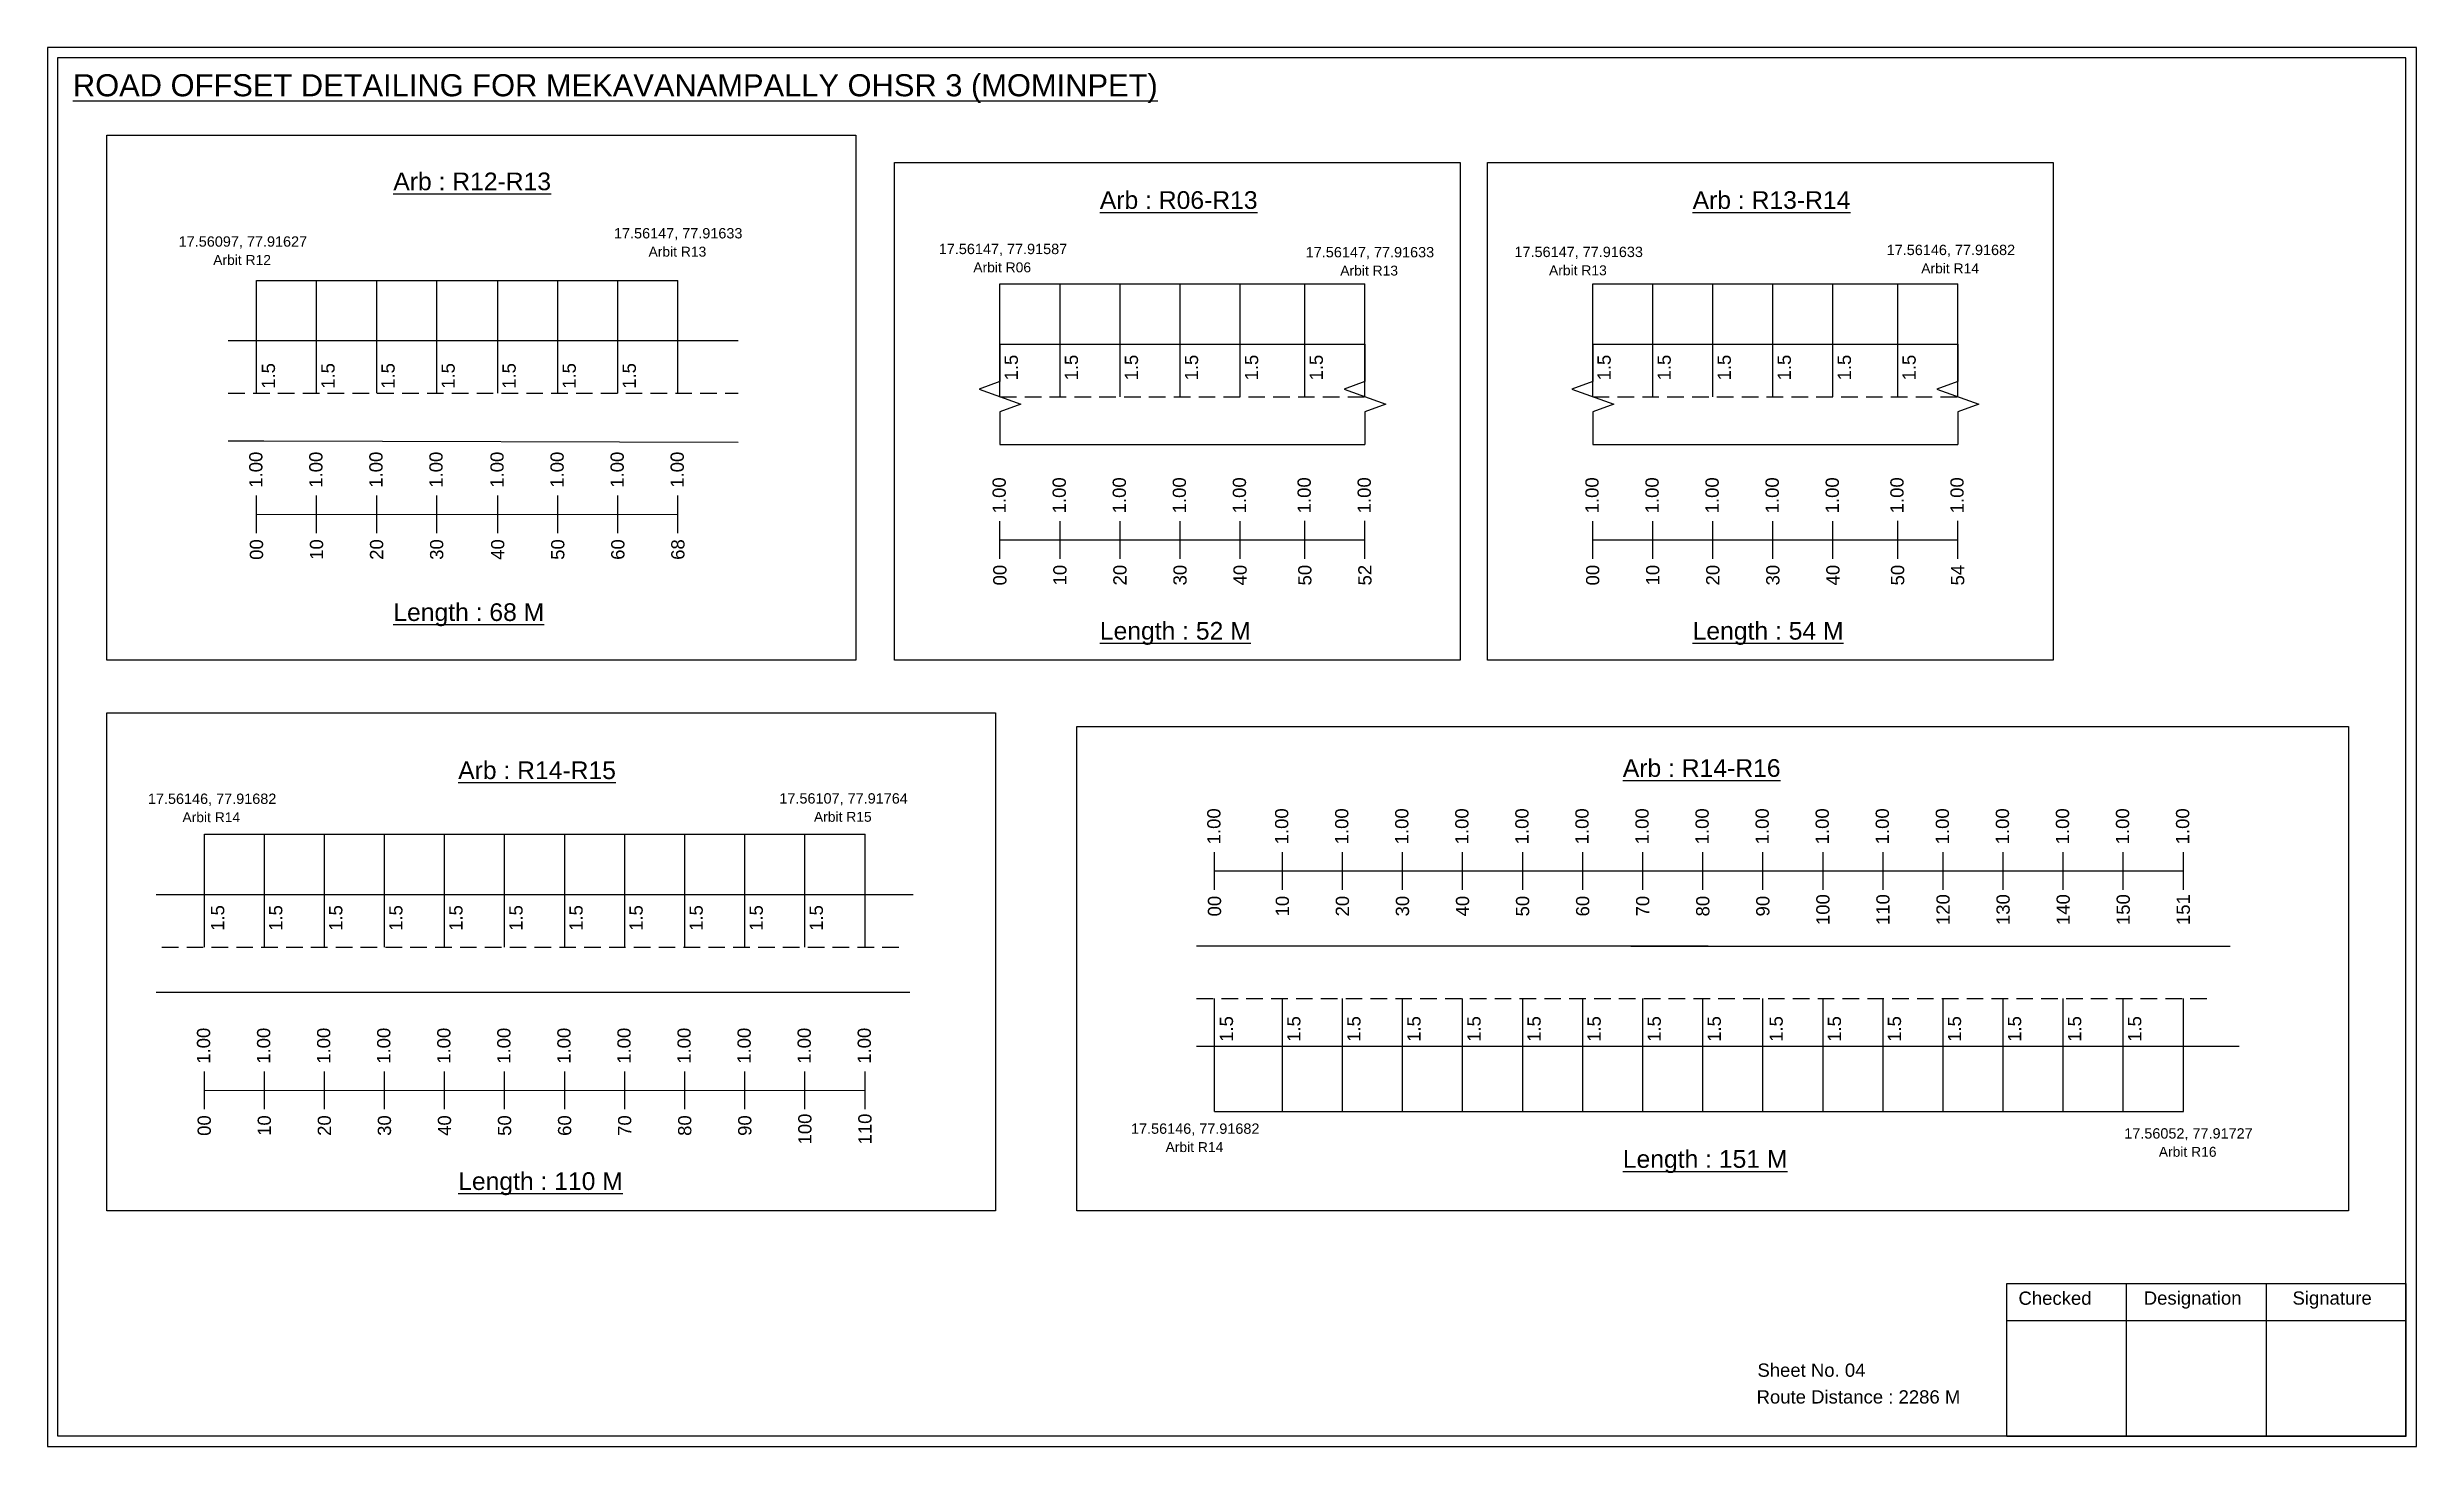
# Model space of a CAD drawing. Header units: inches. Extents: x 1241 to 8862, y 322 to 2472.
# Drawn here: x 6323 to 6859, y 322 to 639 of the extents above; entities that cross this region are included whole.
import ezdxf

# ---------------------------------------------------------------- set-up
doc = ezdxf.new("R2010")
doc.units = ezdxf.units.IN
doc.header["$MEASUREMENT"] = 0
doc.linetypes.add('DASHED2', pattern=[0.375, 0.25, -0.125])
doc.layers.add('PDF_Geometry', color=7, linetype='Continuous')
doc.layers.add('PDF_Text', color=5, linetype='Continuous')
doc.styles.add('PDF Arial', font='arial.ttf')
doc.styles.get("Standard").update_dxf_attribs({"font": 'arial.ttf'})

msp = doc.modelspace()

# ---------------------------------------------------------------- texts
at = {"color": 242, "true_color": 0xcd2027}
for s, height, p in [('%%UROAD OFFSET DETAILING FOR MEKAVANAMPALLY OHSR 3 (MOMINPET)', 5, (6328.53, 627.62)), ('%%UArb : R12-R13', 4, (6401.08, 606.36)), ('%%UArb : R06-R13', 4, (6561.06, 602.14)), ('%%UArb : R13-R14', 4, (6695.29, 602.14)), ('%%ULength : 68 M', 4, (6401.08, 508.86)), ('%%ULength : 52 M', 4, (6561.06, 504.64)), ('%%ULength : 54 M', 4, (6695.29, 504.64)), ('%%UArb : R14-R16', 4, (6679.48, 473.58)), ('%%UArb : R14-R15', 4, (6415.77, 473.07)), ('%%ULength : 151 M', 4, (6679.48, 385.08)), ('%%ULength : 110 M', 4, (6415.77, 380.07))]:
    msp.add_text(s, height=height, dxfattribs=at).set_placement(p)
at = {"color": 5}
for s, height, p in [('17.56097, 77.91627', 2.34, (6352.48, 593.58)), ('17.56147, 77.91633', 2.34, (6451.05, 595.45)), ('Arbit R12', 2.246, (6360.3, 589.45)), ('Arbit R13', 2.246, (6458.87, 591.33)), ('17.56147, 77.91587', 2.34, (6524.59, 591.9)), ('Arbit R06', 2.246, (6532.41, 587.78)), ('17.56147, 77.91633', 2.34, (6607.68, 591.17)), ('17.56147, 77.91633', 2.34, (6654.95, 591.23)), ('17.56146, 77.91682', 2.34, (6739.23, 591.68)), ('Arbit R13', 2.246, (6615.5, 587.05)), ('Arbit R13', 2.246, (6662.77, 587.11)), ('Arbit R14', 2.246, (6747.05, 587.55)), ('17.56146, 77.91682', 2.34, (6345.51, 467.45)), ('17.56107, 77.91764', 2.34, (6488.5, 467.53)), ('Arbit R14', 2.246, (6353.33, 463.32)), ('Arbit R15', 2.246, (6496.32, 463.41)), ('17.56146, 77.91682', 2.34, (6568.12, 392.78)), ('17.56052, 77.91727', 2.34, (6793.02, 391.7)), ('Arbit R14', 2.246, (6575.94, 388.65)), ('Arbit R16', 2.246, (6800.84, 387.58))]:
    msp.add_text(s, height=height, dxfattribs=at).set_placement(p)
for p in [(6542.51, 563.3), (6556.11, 563.3), (6569.71, 563.3), (6583.31, 563.3), (6596.91, 563.3), (6611.56, 563.3), (6676.74, 563.3), (6690.34, 563.3), (6703.94, 563.3), (6717.54, 563.3), (6731.14, 563.3), (6745.8, 563.3), (6374.29, 561.41), (6387.79, 561.41), (6401.39, 561.41), (6414.99, 561.41), (6428.8, 561.41), (6442.4, 561.41), (6456, 561.41), (6362.8, 438.71), (6375.95, 438.71), (6389.55, 438.71), (6403.15, 438.71), (6416.75, 438.71), (6430.35, 438.71), (6443.95, 438.71), (6457.55, 438.71), (6471.15, 438.71), (6484.75, 438.71), (6498.35, 438.71), (6591.22, 413.59), (6606.48, 413.59), (6620.08, 413.59), (6633.68, 413.59), (6647.28, 413.59), (6660.88, 413.59), (6674.48, 413.59), (6688.08, 413.59), (6701.68, 413.59), (6715.7, 413.59), (6728.88, 413.59), (6742.48, 413.59), (6756.08, 413.59), (6769.68, 413.59), (6783.28, 413.59), (6796.88, 413.59)]:
    msp.add_text('1.5', height=3, rotation=90).set_placement(p)
at = {"color": 217, "true_color": 0x93278f}
for s, p in [('1.00', (6371.44, 539.02)), ('1.00', (6385.04, 539.02)), ('1.00', (6398.64, 539.02)), ('1.00', (6412.24, 539.02)), ('1.00', (6426.06, 539.02)), ('1.00', (6439.66, 539.02)), ('1.00', (6453.26, 539.02)), ('1.00', (6466.86, 539.02)), ('1.00', (6539.76, 533.22)), ('1.00', (6553.36, 533.22)), ('1.00', (6566.96, 533.22)), ('1.00', (6580.56, 533.22)), ('1.00', (6594.16, 533.22)), ('1.00', (6608.82, 533.23)), ('1.00', (6622.42, 533.23)), ('1.00', (6674, 533.22)), ('1.00', (6687.6, 533.22)), ('1.00', (6701.2, 533.22)), ('1.00', (6714.8, 533.22)), ('1.00', (6728.4, 533.22)), ('1.00', (6743.05, 533.23)), ('1.00', (6756.65, 533.23)), ('00', (6371.59, 522.7)), ('10', (6385.19, 522.7)), ('20', (6398.79, 522.7)), ('30', (6412.39, 522.7)), ('40', (6426.21, 522.7)), ('50', (6439.81, 522.7)), ('60', (6453.41, 522.7)), ('68', (6467.01, 522.7)), ('00', (6539.91, 516.9)), ('10', (6553.51, 516.9)), ('20', (6567.11, 516.9)), ('30', (6580.71, 516.9)), ('40', (6594.31, 516.9)), ('50', (6608.97, 516.9)), ('52', (6622.57, 516.9)), ('00', (6674.15, 516.9)), ('10', (6687.75, 516.9)), ('20', (6701.35, 516.9)), ('30', (6714.95, 516.9)), ('40', (6728.55, 516.9)), ('50', (6743.2, 516.9)), ('54', (6756.8, 516.9)), ('1.00', (6588.37, 458.3)), ('1.00', (6603.73, 458.3)), ('1.00', (6617.33, 458.3)), ('1.00', (6630.93, 458.3)), ('1.00', (6644.53, 458.3)), ('1.00', (6658.13, 458.3)), ('1.00', (6671.73, 458.3)), ('1.00', (6685.33, 458.3)), ('1.00', (6698.93, 458.3)), ('1.00', (6712.53, 458.3)), ('1.00', (6726.13, 458.3)), ('1.00', (6739.73, 458.3)), ('1.00', (6753.33, 458.3)), ('1.00', (6766.93, 458.3)), ('1.00', (6780.53, 458.3)), ('1.00', (6794.13, 458.3)), ('1.00', (6807.73, 458.3)), ('00', (6588.52, 441.98)), ('10', (6603.88, 441.98)), ('20', (6617.48, 441.98)), ('30', (6631.08, 441.98)), ('40', (6644.68, 441.98)), ('50', (6658.28, 441.98)), ('60', (6671.88, 441.98)), ('70', (6685.48, 441.98)), ('80', (6699.08, 441.98)), ('90', (6712.68, 441.98)), ('100', (6726.28, 440.03)), ('110', (6739.88, 440.03)), ('120', (6753.48, 440.03)), ('130', (6767.08, 440.03)), ('140', (6780.68, 440.03)), ('150', (6794.28, 440.03)), ('151', (6807.88, 440.03)), ('1.00', (6359.61, 408.63)), ('1.00', (6373.21, 408.63)), ('1.00', (6386.81, 408.63)), ('1.00', (6400.41, 408.63)), ('1.00', (6414.01, 408.63)), ('1.00', (6427.61, 408.63)), ('1.00', (6441.21, 408.63)), ('1.00', (6454.81, 408.63)), ('1.00', (6468.41, 408.63)), ('1.00', (6482.01, 408.63)), ('1.00', (6495.61, 408.63)), ('1.00', (6509.21, 408.63)), ('100', (6495.76, 390.36)), ('110', (6509.36, 390.36)), ('00', (6359.76, 392.31)), ('10', (6373.36, 392.31)), ('20', (6386.96, 392.31)), ('30', (6400.56, 392.31)), ('40', (6414.16, 392.31)), ('50', (6427.76, 392.31)), ('60', (6441.36, 392.31)), ('70', (6454.96, 392.31)), ('80', (6468.56, 392.31)), ('90', (6482.16, 392.31))]:
    msp.add_text(s, height=3, rotation=90, dxfattribs=at).set_placement(p)
for s, p in [('Sheet No. 04', (6709.96, 337.78)), ('Route Distance : 2286 M', (6709.77, 331.73))]:
    msp.add_text(s, height=3).set_placement(p)
at = {"layer": 'PDF_Text', "color": 7, "attachment_point": 7, "style": 'PDF Arial'}
for s, insert, char_height in [('Checked', (6769.07, 354.03), 3.001), ('Designation', (6797.44, 353.2), 3.0006), ('Signature', (6831.12, 353.2), 3.001)]:
    msp.add_mtext(s, dxfattribs=dict(at, insert=insert, char_height=char_height))

# ---------------------------------------------------------------- linework, layer by layer
at = {"color": 5}
for p, q in [((6370.12, 585.95), (6465.54, 585.95)), ((6538.44, 585.16), (6621.09, 585.16)), ((6672.67, 585.16), (6755.33, 585.16)), ((6358.29, 460.57), (6507.89, 460.57)), ((6587.04, 397.86), (6806.41, 397.86))]:
    msp.add_line(p, q, dxfattribs=at)
for p, q in [((6370.12, 560.42), (6370.12, 585.95)), ((6383.72, 560.42), (6383.72, 585.95)), ((6397.32, 560.42), (6397.32, 585.95)), ((6410.92, 560.42), (6410.92, 585.95)), ((6424.74, 560.42), (6424.74, 585.95)), ((6438.34, 560.42), (6438.34, 585.95)), ((6451.94, 560.42), (6451.94, 585.95)), ((6465.54, 560.42), (6465.54, 585.95)), ((6538.44, 559.62), (6538.44, 585.16)), ((6552.04, 559.62), (6552.04, 585.16)), ((6565.64, 559.62), (6565.64, 585.16)), ((6579.24, 559.62), (6579.24, 585.16)), ((6592.84, 559.62), (6592.84, 585.16)), ((6607.49, 559.63), (6607.49, 585.17)), ((6621.09, 559.63), (6621.09, 585.17)), ((6672.67, 559.62), (6672.67, 585.16)), ((6686.27, 559.62), (6686.27, 585.16)), ((6699.87, 559.62), (6699.87, 585.16)), ((6713.47, 559.62), (6713.47, 585.16)), ((6727.07, 559.62), (6727.07, 585.16)), ((6741.73, 559.63), (6741.73, 585.17)), ((6755.33, 559.63), (6755.33, 585.17)), ((6479.14, 572.3), (6363.71, 572.3)), ((6538.44, 571.51), (6621.09, 571.51)), ((6672.67, 571.51), (6755.33, 571.51)), ((6363.71, 549.61), (6371.77, 549.61)), ((6371.77, 549.61), (6479.14, 549.32)), ((6538.44, 548.82), (6621.09, 548.82)), ((6672.67, 548.82), (6755.33, 548.82)), ((6358.29, 435.04), (6358.29, 460.57)), ((6371.89, 435.04), (6371.89, 460.57)), ((6385.49, 435.04), (6385.49, 460.57)), ((6399.09, 435.04), (6399.09, 460.57)), ((6412.69, 435.04), (6412.69, 460.57)), ((6426.29, 435.04), (6426.29, 460.57)), ((6439.89, 435.04), (6439.89, 460.57)), ((6453.49, 435.04), (6453.49, 460.57)), ((6467.09, 435.04), (6467.09, 460.57)), ((6480.69, 435.04), (6480.69, 460.57)), ((6494.29, 435.04), (6494.29, 460.57)), ((6507.89, 435.04), (6507.89, 460.57)), ((6347.41, 446.92), (6518.77, 446.92)), ((6698.81, 435.28), (6582.98, 435.28)), ((6681.33, 435.28), (6816.97, 435.28)), ((6518.07, 424.73), (6347.41, 424.73)), ((6587.04, 397.86), (6587.04, 423.4)), ((6602.41, 397.86), (6602.41, 423.4)), ((6616.01, 397.86), (6616.01, 423.4)), ((6629.61, 397.86), (6629.61, 423.4)), ((6643.21, 397.86), (6643.21, 423.4)), ((6656.81, 397.86), (6656.81, 423.4)), ((6670.41, 397.86), (6670.41, 423.4)), ((6684.01, 397.86), (6684.01, 423.4)), ((6697.61, 397.86), (6697.61, 423.4)), ((6711.21, 397.86), (6711.21, 423.4)), ((6724.81, 397.86), (6724.81, 423.4)), ((6738.41, 397.86), (6738.41, 423.4)), ((6752.01, 397.86), (6752.01, 423.4)), ((6765.61, 397.86), (6765.61, 423.4)), ((6779.21, 397.86), (6779.21, 423.4)), ((6792.81, 397.86), (6792.81, 423.4)), ((6806.41, 397.86), (6806.41, 423.4)), ((6582.98, 412.6), (6819.06, 412.6))]:
    msp.add_line(p, q)
at = {"linetype": 'DASHED2', "ltscale": 15}
for p, q in [((6363.71, 560.42), (6479.14, 560.42)), ((6538.44, 559.63), (6621.09, 559.63)), ((6672.67, 559.63), (6755.33, 559.63)), ((6348.68, 435.04), (6516.28, 435.04)), ((6582.98, 423.4), (6813.4, 423.4))]:
    msp.add_line(p, q, dxfattribs=at)
at = {"color": 217, "true_color": 0x93278f}
for p, q in [((6370.12, 528.72), (6370.12, 537.28)), ((6383.72, 528.72), (6383.72, 537.28)), ((6397.32, 528.72), (6397.32, 537.28)), ((6410.92, 528.72), (6410.92, 537.28)), ((6424.74, 528.72), (6424.74, 537.28)), ((6438.34, 528.72), (6438.34, 537.28)), ((6451.94, 528.72), (6451.94, 537.28)), ((6465.54, 528.72), (6465.54, 537.28)), ((6370.12, 532.99), (6465.54, 533.05)), ((6538.44, 522.93), (6538.44, 531.48)), ((6552.04, 522.93), (6552.04, 531.48)), ((6565.64, 522.93), (6565.64, 531.48)), ((6579.24, 522.93), (6579.24, 531.48)), ((6592.84, 522.93), (6592.84, 531.48)), ((6607.49, 522.93), (6607.49, 531.49)), ((6621.09, 522.93), (6621.09, 531.49)), ((6672.67, 522.93), (6672.67, 531.48)), ((6686.27, 522.93), (6686.27, 531.48)), ((6699.87, 522.93), (6699.87, 531.48)), ((6713.47, 522.93), (6713.47, 531.48)), ((6727.07, 522.93), (6727.07, 531.48)), ((6741.73, 522.93), (6741.73, 531.49)), ((6755.33, 522.93), (6755.33, 531.49)), ((6538.44, 527.2), (6621.09, 527.21)), ((6672.67, 527.2), (6755.33, 527.21)), ((6587.04, 448), (6587.04, 456.56)), ((6602.41, 448), (6602.41, 456.56)), ((6616.01, 448), (6616.01, 456.56)), ((6629.61, 448), (6629.61, 456.56)), ((6643.21, 448), (6643.21, 456.56)), ((6656.81, 448), (6656.81, 456.56)), ((6670.41, 448), (6670.41, 456.56)), ((6684.01, 448), (6684.01, 456.56)), ((6697.61, 448), (6697.61, 456.56)), ((6711.21, 448), (6711.21, 456.56)), ((6724.81, 448), (6724.81, 456.56)), ((6738.41, 448), (6738.41, 456.56)), ((6752.01, 448), (6752.01, 456.56)), ((6765.61, 448), (6765.61, 456.56)), ((6779.21, 448), (6779.21, 456.56)), ((6792.81, 448), (6792.81, 456.56)), ((6806.41, 448), (6806.41, 456.56)), ((6587.04, 452.27), (6806.41, 452.28)), ((6358.29, 398.34), (6358.29, 406.9)), ((6358.29, 402.61), (6507.89, 402.64)), ((6371.89, 398.34), (6371.89, 406.9)), ((6385.49, 398.34), (6385.49, 406.9)), ((6399.09, 398.34), (6399.09, 406.9)), ((6412.69, 398.34), (6412.69, 406.9)), ((6426.29, 398.34), (6426.29, 406.9)), ((6439.89, 398.34), (6439.89, 406.9)), ((6453.49, 398.34), (6453.49, 406.9)), ((6467.09, 398.34), (6467.09, 406.9)), ((6480.69, 398.34), (6480.69, 406.9)), ((6494.29, 398.34), (6494.29, 406.9)), ((6507.89, 398.34), (6507.89, 406.9))]:
    msp.add_line(p, q, dxfattribs=at)
for points in [[(6336.19, 618.79), (6505.81, 618.79), (6505.81, 499.96), (6336.19, 499.96)], [(6514.57, 612.64), (6642.67, 612.64), (6642.67, 499.96), (6514.57, 499.96)], [(6648.81, 612.64), (6776.91, 612.64), (6776.91, 499.96), (6648.81, 499.96)], [(6336.19, 488.06), (6537.43, 488.06), (6537.43, 375.38), (6336.19, 375.38)], [(6555.88, 485), (6843.81, 485), (6843.81, 375.38), (6555.88, 375.38)]]:
    msp.add_lwpolyline(points, close=True)
at = {"linetype": 'Continuous'}
for points in [[(6538.44, 571.51), (6538.44, 563.08), (6533.7, 561.35), (6543.18, 557.9), (6538.44, 556.17), (6538.44, 548.82)], [(6621.09, 571.51), (6621.09, 563.08), (6616.35, 561.35), (6625.83, 557.9), (6621.09, 556.17), (6621.09, 548.82)], [(6672.67, 571.51), (6672.67, 563.08), (6667.93, 561.35), (6677.42, 557.9), (6672.67, 556.17), (6672.67, 548.82)], [(6755.33, 571.51), (6755.33, 563.08), (6750.58, 561.35), (6760.07, 557.9), (6755.33, 556.17), (6755.33, 548.82)]]:
    msp.add_lwpolyline(points, dxfattribs=at)
at = {"layer": 'PDF_Geometry'}
for points in [[(6322.75, 638.69), (6322.75, 321.98), (6859.22, 321.98), (6859.22, 638.69)], [(6325.07, 636.36), (6325.07, 324.4), (6856.8, 324.4), (6856.8, 636.36)]]:
    msp.add_lwpolyline(points, close=True, dxfattribs=at)
at = {"layer": 'PDF_Geometry', "color": 242, "true_color": 0xcc1f26}
msp.add_lwpolyline([(6856.8, 324.3), (6766.46, 324.3), (6766.46, 358.92), (6856.8, 358.92)], close=True, dxfattribs=at)
for points in [[(6793.44, 358.92), (6793.44, 324.3)], [(6825.17, 358.92), (6825.17, 324.3)], [(6766.46, 350.54), (6856.8, 350.54)]]:
    msp.add_lwpolyline(points, dxfattribs=at)

msp.set_redraw_order([(e.dxf.handle, doc.entitydb.next_handle()) for e in msp.query("TEXT MTEXT ATTDEF DIMENSION ARC_DIMENSION")])  # texts and dimensions are drawn at this point

doc.saveas('drawing.dxf')
